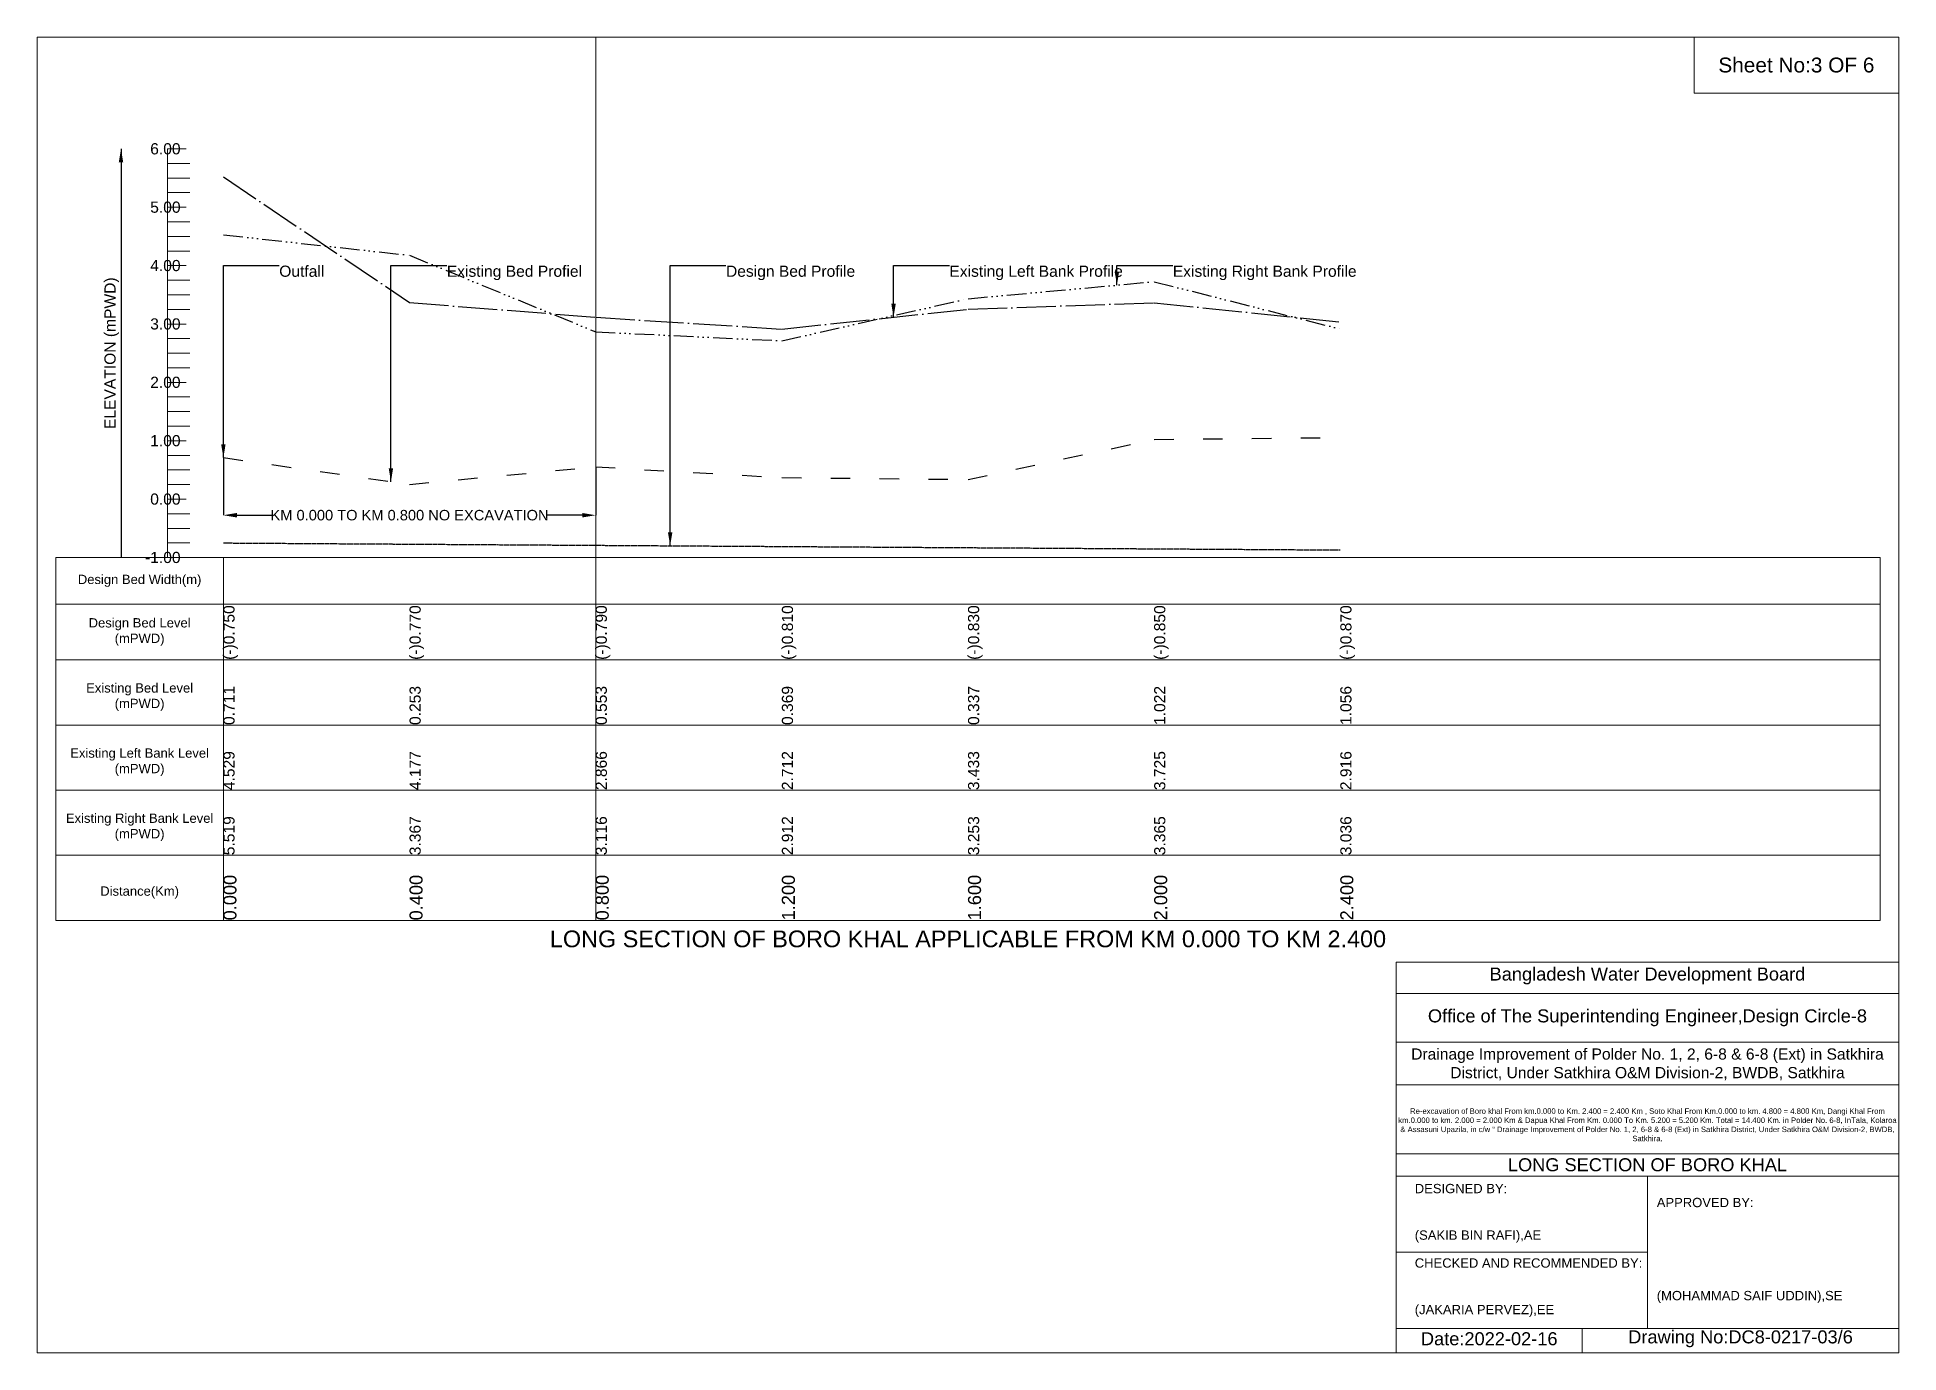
# Model space of a CAD drawing. Header units: inches. Extents: x 91000 to 408000, y -5656 to 0.
# Drawn here: x 200000 to 208000, y -5656 to 0 of the extents above; entities that cross this region are included whole.
import ezdxf

# ---------------------------------------------------------------- set-up
doc = ezdxf.new("R2010")
doc.units = ezdxf.units.IN
doc.header["$LTSCALE"] = 7
doc.header["$MEASUREMENT"] = 0
for name, pattern in [('ACAD_ISO03W100', [30, 12, -18]), ('ACAD_ISO04W100', [30, 24, -3, 0, -3]), ('ACAD_ISO14W100', [24, 12, -3, 0, -3, 0, -3, 0, -3]), ('CENTER', [2, 1.25, -0.25, 0.25, -0.25])]:
    doc.linetypes.add(name, pattern=pattern)
for name, color, linetype, lineweight in [('Cross Section Labels', 7, 'Continuous', 9), ('Design Bed Level Long Section', 7, 'CENTER', 25), ('Existing Bed Level for Long Section', 7, 'ACAD_ISO03W100', 25), ('Existing Left Bank of Long section', 7, 'ACAD_ISO04W100', 25), ('Existing Right Bank of Long Section', 7, 'ACAD_ISO14W100', 25), ('Long Section Border', 7, 'Continuous', 9), ('Long Section Labels', 7, 'Continuous', 9), ('Vscale for Long Section', 7, 'Continuous', 9)]:
    doc.layers.add(name, color=color, linetype=linetype, lineweight=lineweight)
doc.styles.get("Standard").update_dxf_attribs({"font": 'arial.ttf'})
doc.dimstyles.get("Standard").update_dxf_attribs({"dimtxt": 45, "dimasz": 58, "dimexe": 0.18, "dimexo": 0.0625, "dimgap": 0.09, "dimtad": 0, "dimtih": 1, "dimtoh": 1, "dimdec": 4, "dimzin": 0, "dimdsep": 46, "dimtxsty": 'Standard', "dimcen": 0.09, "dimadec": 0, "dimazin": 0, "dimtfac": 1, "dimtdec": 4, "dimtofl": 0, "dimtmove": 0, "dimatfit": 3, "dimfxl": 1, "dimtolj": 1, "dimtzin": 0, "dimarcsym": 0})

msp = doc.modelspace()

# ---------------------------------------------------------------- texts
at = {"layer": 'Cross Section Labels', "attachment_point": 5}
for s, insert, char_height in [('Sheet No:3 OF 6', (207560, -120), 64), ('Bangladesh Water Development Board', (206920, -4036), 56), ('Office of The Superintending Engineer,Design Circle-8', (206920, -4216), 56)]:
    msp.add_mtext(s, dxfattribs=dict(at, insert=insert, char_height=char_height))
at = {"layer": 'Cross Section Labels'}
for s, insert, char_height, width, attachment_point in [('Drainage Improvement of Polder No. 1, 2, 6-8 & 6-8 (Ext) in Satkhira District, Under Satkhira O&M Division-2, BWDB, Satkhira', (206920, -4416), 48, 2240, 5), ('Re-excavation of Boro khal From km.0.000 to Km. 2.400 = 2.400 Km , Soto Khal From Km.0.000 to km. 4.800 = 4.800 Km, Dangi Khal From km.0.000 to km. 2.000 = 2.000 Km & Dapua Khal From Km. 0.000 To Km. 5.200 = 5.200 Km. Total = 14.400 Km. in Polder No. 6-8, InTala, Kolaroa & Assasuni Upazila, in c/w “ Drainage Improvement of Polder No. 1, 2, 6-8 & 6-8 (Ext) in Satkhira District, Under Satkhira O&M Division-2, BWDB, Satkhira.', (206920, -4676), 23.56497918, 2160, 5), ('LONG SECTION OF BORO KHAL', (206920, -4848), 56, 2240, 5), ('DESIGNED BY:^J^J^J(SAKIB BIN RAFI),AE', (205920, -5056), 40, 1120, 4), ('APPROVED BY:^J^J^J^J^J^J(MOHAMMAD SAIF UDDIN),SE', (206960, -5216), 40, 1120, 4), ('CHECKED AND RECOMMENDED BY:^J^J^J(JAKARIA PERVEZ),EE', (205920, -5376), 40, 1120, 4), ('Date:2022-02-16', (206240, -5596), 56, 1120, 5), ('Drawing No:DC8-0217-03/6', (207320, -5596), 56, 1760, 5)]:
    msp.add_mtext(s, dxfattribs=dict(at, insert=insert, char_height=char_height, width=width, attachment_point=attachment_point))
at = {"layer": 'Long Section Border', "attachment_point": 5}
for s, insert, char_height in [('Design Bed Width(m)', (200440, -2337), 40), ('Design Bed Level^J(mPWD)', (200440, -2557), 40), ('Existing Bed Level^J(mPWD)', (200440, -2837), 40), ('Existing Left Bank Level^J(mPWD)', (200440, -3117), 40), ('Existing Right Bank Level^J(mPWD)', (200440, -3397), 40), ('Distance(Km)', (200440, -3677), 40), ('LONG SECTION OF BORO KHAL APPLICABLE FROM KM 0.000 TO KM 2.400', (204000, -3877), 72)]:
    msp.add_mtext(s, dxfattribs=dict(at, insert=insert, char_height=char_height))
at = {"layer": 'Long Section Labels', "char_height": 48, "attachment_point": 1}
for s, insert in [('Outfall', (201040, -982)), ('Existing Bed Profiel', (201759.99953, -982)), ('Design Bed Profile', (202960, -982)), ('Existing Left Bank Profile', (203919.98799, -982)), ('Existing Right Bank Profile', (204879.99386, -982))]:
    msp.add_mtext(s, dxfattribs=dict(at, insert=insert))
at = {"layer": 'Vscale for Long Section', "char_height": 48, "attachment_point": 6}
for s, insert in [('6.00', (200616, -480)), ('5.00', (200616, -731)), ('4.00', (200616, -982)), ('3.00', (200616, -1233)), ('2.00', (200616, -1484)), ('1.00', (200616, -1735)), ('0.00', (200616, -1986)), ('-1.00', (200616, -2237))]:
    msp.add_mtext(s, dxfattribs=dict(at, insert=insert))
at = {"layer": 'Vscale for Long Section', "rotation": 90}
for s, insert, char_height, attachment_point in [('ELEVATION (mPWD)', (200320, -1358.5), 48, 5), ('(-)0.750', (200800, -2677), 48, 1), ('(-)0.770', (201600, -2677), 48, 1), ('(-)0.790', (202400, -2677), 48, 1), ('(-)0.810', (203200, -2677), 48, 1), ('(-)0.830', (204000, -2677), 48, 1), ('(-)0.850', (204800, -2677), 48, 1), ('(-)0.870', (205600, -2677), 48, 1), ('0.711', (200800, -2957), 48, 1), ('0.253', (201600, -2957), 48, 1), ('0.553', (202400, -2957), 48, 1), ('0.369', (203200, -2957), 48, 1), ('0.337', (204000, -2957), 48, 1), ('1.022', (204800, -2957), 48, 1), ('1.056', (205600, -2957), 48, 1), ('4.529', (200800, -3237), 48, 1), ('4.177', (201600, -3237), 48, 1), ('2.866', (202400, -3237), 48, 1), ('2.712', (203200, -3237), 48, 1), ('3.433', (204000, -3237), 48, 1), ('3.725', (204800, -3237), 48, 1), ('2.916', (205600, -3237), 48, 1), ('5.519', (200800, -3517), 48, 1), ('3.367', (201600, -3517), 48, 1), ('3.116', (202400, -3517), 48, 1), ('2.912', (203200, -3517), 48, 1), ('3.253', (204000, -3517), 48, 1), ('3.365', (204800, -3517), 48, 1), ('3.036', (205600, -3517), 48, 1), ('0.000', (200800, -3797), 56, 1), ('0.400', (201600, -3797), 56, 1), ('0.800', (202400, -3797), 56, 1), ('1.200', (203200, -3797), 56, 1), ('1.600', (204000, -3797), 56, 1), ('2.000', (204800, -3797), 56, 1), ('2.400', (205600, -3797), 56, 1)]:
    msp.add_mtext(s, dxfattribs=dict(at, insert=insert, char_height=char_height, attachment_point=attachment_point))

# ---------------------------------------------------------------- blocks, each defined once
blk = doc.blocks.new('*D3')
at = {"layer": 'Cross Section Labels', "color": 0, "lineweight": -2, "transparency": 16777216}
for p, q in [((200800, -1807.6), (200800, -2055.3)), ((202400, -1847.3), (202400, -2055.3)), ((200858, -2055.1), (201007.4, -2055.1)), ((202342, -2055.1), (202192.6, -2055.1))]:
    blk.add_line(p, q, dxfattribs=at)
at = {"layer": 'Cross Section Labels', "color": 0, "transparency": 16777216}
for points in [[(200858, -2045.4), (200858, -2064.8), (200800, -2055.1)], [(202342, -2045.4), (202342, -2064.8), (202400, -2055.1)]]:
    blk.add_solid(points, dxfattribs=at)
at = {"layer": 'Defpoints', "color": 0, "transparency": 16777216}
for p in [(200800, -1807.5), (202400, -1847.2), (202400, -2055.1)]:
    blk.add_point(p, dxfattribs=at)
at = {"layer": 'Cross Section Labels', "color": 0, "transparency": 16777216, "insert": (201600, -2055.1), "char_height": 45, "attachment_point": 5}
blk.add_mtext('\\A1;KM 0.000 TO KM 0.800 NO EXCAVATION', dxfattribs=at)

# ---------------------------------------------------------------- dimensions: what is measured, and where the dimension line sits
at = {"layer": 'Cross Section Labels'}
dim = msp.add_linear_dim(base=(202400, -2055.09748), p1=(200800, -1807.539), p2=(202400, -1847.197), text='KM 0.000 TO KM 0.800 NO EXCAVATION', dimstyle='Standard', dxfattribs=at)
dim.commit()
dim.dimension.update_dxf_attribs({"geometry": '*D3', "text_midpoint": (201600, -2055.09748)})

# ---------------------------------------------------------------- linework, layer by layer
at = {"layer": 'Cross Section Labels'}
msp.add_line((202400, -3797), (202400, 0), dxfattribs=at)
for points in [[(200000, 0), (208000, 0), (208000, -5656), (200000, -5656)], [(207120, 0), (208000, 0), (208000, -240), (207120, -240)]]:
    msp.add_lwpolyline(points, close=True, dxfattribs=at)
for points in [[(205840, -5656), (205840, -3976), (208000, -3976)], [(205840, -4112), (208000, -4112)], [(205840, -4320), (208000, -4320)], [(205840, -4504), (208000, -4504)], [(205840, -4800), (208000, -4800)], [(205840, -4896), (208000, -4896)], [(206920, -4896), (206920, -5552)], [(205840, -5224), (206920, -5224)], [(205840, -5552), (208000, -5552)], [(206640, -5552), (206640, -5656)]]:
    msp.add_lwpolyline(points, dxfattribs=at)
at = {"layer": 'Design Bed Level Long Section'}
msp.add_lwpolyline([(200800, -2174.25), (201600, -2179.27), (202400, -2184.29), (203200, -2189.31), (204000, -2194.33), (204800, -2199.35), (205600, -2204.37)], dxfattribs=at)
at = {"layer": 'Existing Bed Level for Long Section'}
msp.add_lwpolyline([(200800, -1807.539), (201600, -1922.497), (202400, -1847.197), (203200, -1893.381), (204000, -1901.413), (204800, -1729.478), (205600, -1720.944)], dxfattribs=at)
at = {"layer": 'Existing Left Bank of Long section'}
msp.add_lwpolyline([(200800, -600.731), (201600, -1140.883), (202400, -1203.884), (203200, -1255.088), (204000, -1169.497), (204800, -1141.385), (205600, -1223.964)], dxfattribs=at)
at = {"layer": 'Existing Right Bank of Long Section'}
msp.add_lwpolyline([(200800, -849.221), (201600, -937.573), (202400, -1266.634), (203200, -1305.288), (204000, -1124.317), (204800, -1051.025), (205600, -1254.084)], dxfattribs=at)
at = {"layer": 'Long Section Border'}
msp.add_lwpolyline([(200080, -2237), (207920, -2237), (207920, -3797), (200080, -3797)], close=True, dxfattribs=at)
for points in [[(200800, -2237), (200800, -3797)], [(200080, -2437), (207920, -2437)], [(200080, -2677), (207920, -2677)], [(200080, -2957), (207920, -2957)], [(200080, -3237), (207920, -3237)], [(200080, -3517), (207920, -3517)]]:
    msp.add_lwpolyline(points, dxfattribs=at)
at = {"layer": 'Vscale for Long Section'}
for points in [[(200560, -2237), (200560, -1986), (200560, -1735), (200560, -1484), (200560, -1233), (200560, -982), (200560, -731), (200560, -480)], [(200560, -480), (200640, -480)], [(200560, -542.75), (200656, -542.75)], [(200560, -605.5), (200656, -605.5)], [(200560, -668.25), (200656, -668.25)], [(200560, -731), (200640, -731)], [(200560, -793.75), (200656, -793.75)], [(200560, -856.5), (200656, -856.5)], [(200560, -919.25), (200656, -919.25)], [(200560, -982), (200640, -982)], [(200560, -1044.75), (200656, -1044.75)], [(200560, -1107.5), (200656, -1107.5)], [(200560, -1170.25), (200656, -1170.25)], [(200560, -1233), (200640, -1233)], [(200560, -1295.75), (200656, -1295.75)], [(200560, -1358.5), (200656, -1358.5)], [(200560, -1421.25), (200656, -1421.25)], [(200560, -1484), (200640, -1484)], [(200560, -1546.75), (200656, -1546.75)], [(200560, -1609.5), (200656, -1609.5)], [(200560, -1672.25), (200656, -1672.25)], [(200560, -1735), (200640, -1735)], [(200560, -1797.75), (200656, -1797.75)], [(200560, -1860.5), (200656, -1860.5)], [(200560, -1923.25), (200656, -1923.25)], [(200560, -1986), (200640, -1986)], [(200560, -2048.75), (200656, -2048.75)], [(200560, -2111.5), (200656, -2111.5)], [(200560, -2174.25), (200656, -2174.25)], [(200560, -2237), (200640, -2237)]]:
    msp.add_lwpolyline(points, dxfattribs=at)

msp.set_redraw_order([(e.dxf.handle, doc.entitydb.next_handle()) for e in msp.query("TEXT MTEXT ATTDEF DIMENSION ARC_DIMENSION")])  # texts and dimensions are drawn at this point

# ---------------------------------------------------------------- leaders
at = {"layer": 'Long Section Labels', "annotation_type": 0, "has_hookline": 1, "hookline_direction": 0}
for points, text_width in [([(200800, -1807.539), (200800, -982), (201039.91, -982)], 185.84447), ([(201519.99953, -1911.00113), (201519.99953, -982), (201759.90953, -982)], 571.4161), ([(202720, -2186.298), (202720, -982), (202959.91, -982)], 547.4161), ([(203679.98799, -1203.73469), (203679.98799, -982), (203919.89799, -982)], 737.35334), ([(204639.99386, -1065.68396), (204639.99386, -982), (204879.90386, -982)], 782.04638)]:
    msp.add_leader(points, dimstyle='Standard', override={"dimasz": 57.6}, dxfattribs=dict(at, text_width=text_width))
at = {"layer": 'Vscale for Long Section'}
msp.add_leader([(200360, -480), (200360, -2237)], dimstyle='Standard', override={"dimasz": 57.6}, dxfattribs=at)

doc.saveas('drawing.dxf')
